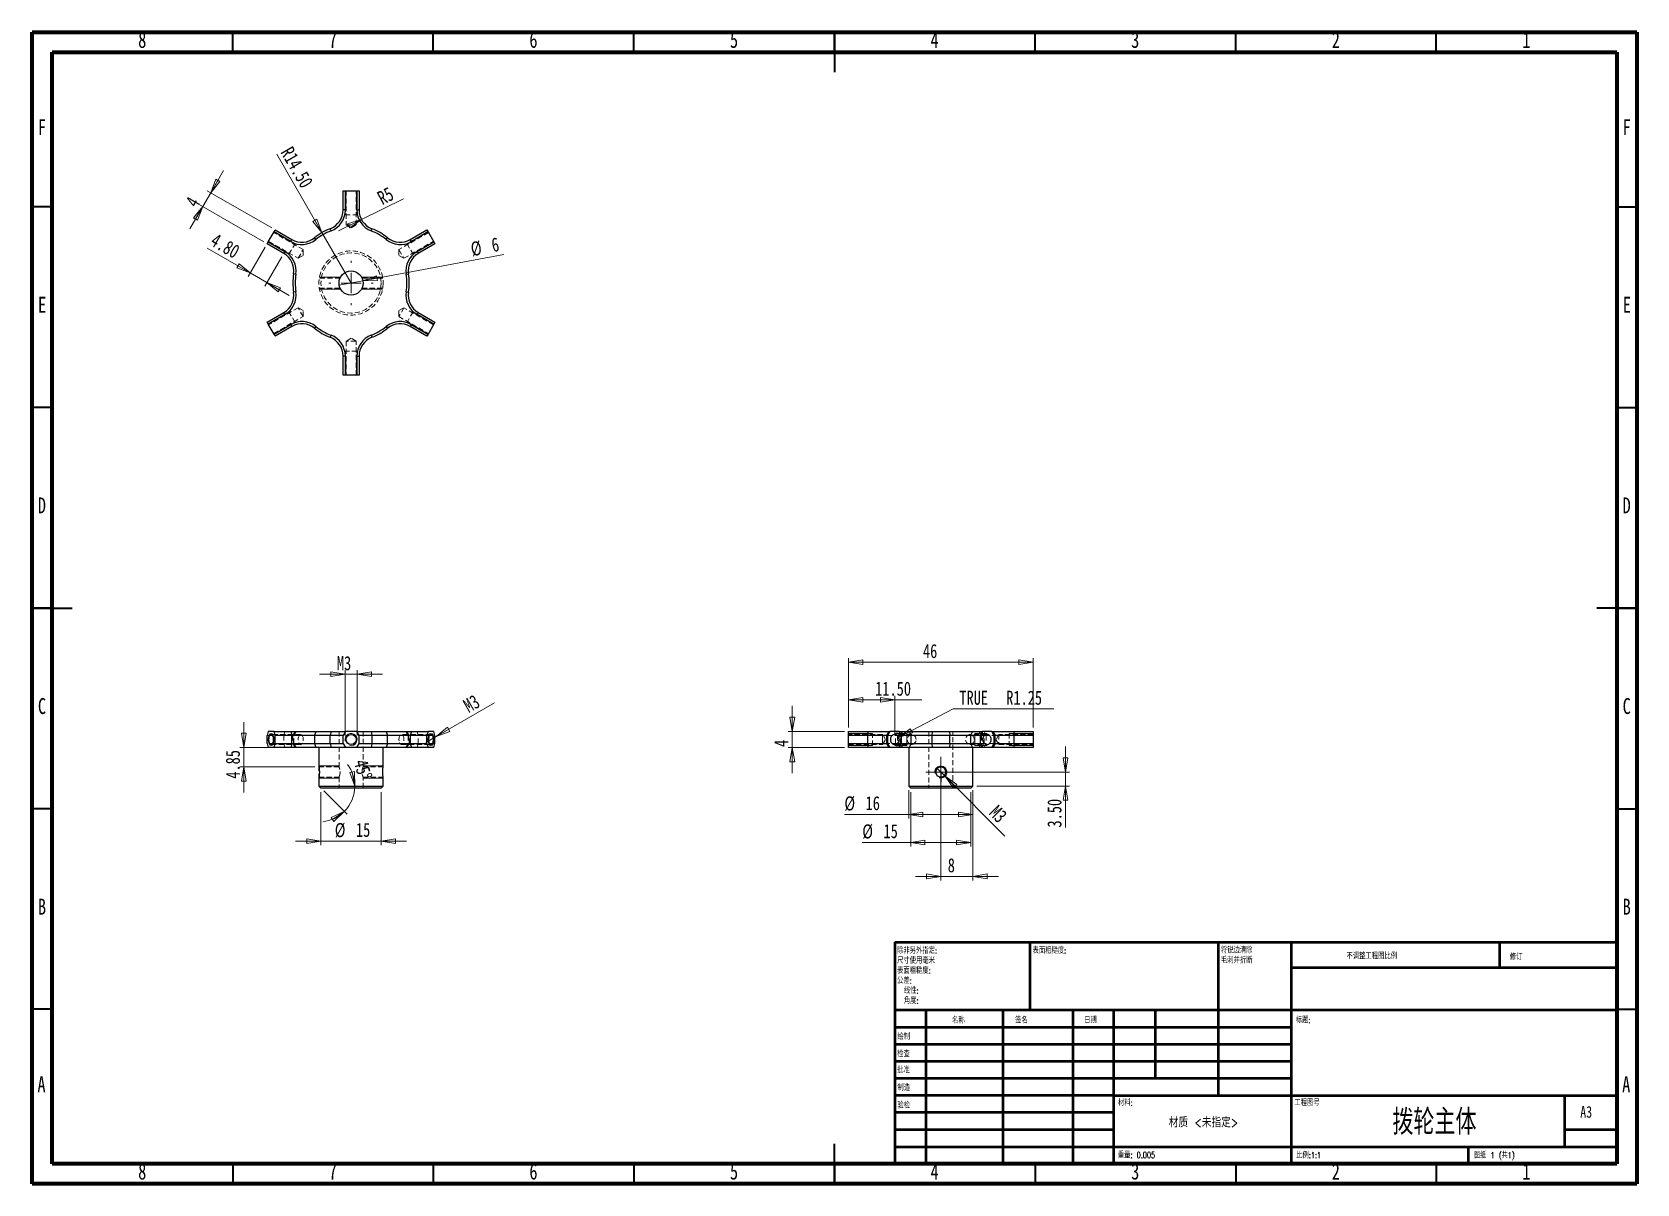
# Model space of a CAD drawing. Header units: millimetres. Extents: x 15 to 415, y 5 to 292.
import ezdxf

# ---------------------------------------------------------------- set-up
doc = ezdxf.new("R2010")
doc.units = ezdxf.units.MM
doc.header["$PDSIZE"] = -1
doc.linetypes.add('CENTERX2', pattern=[20.32, 12.7, -2.54, 2.54, -2.54])
doc.linetypes.add('HIDDEN', pattern=[1.905, 1.27, -0.635])
doc.styles.add('SLDTEXTSTYLE0', font='TXT', dxfattribs={"width": 0.75, "bigfont": 'bigfont'})
doc.styles.add('SLDTEXTSTYLE1', font='TXT', dxfattribs={"width": 0.694444, "bigfont": 'bigfont'})
doc.styles.add('SLDTEXTSTYLE2', font='TXT', dxfattribs={"width": 0.75})
doc.dimstyles.new('SLDDIMSTYLE0', dxfattribs={"dimtxt": 3.5, "dimasz": 3.556, "dimexe": 0, "dimexo": 0.0625, "dimgap": 0.875, "dimtad": 1, "dimrnd": 1e-09, "dimzin": 12, "dimdsep": 46, "dimtxsty": 'SLDTEXTSTYLE2', "dimblk1": 'CLOSED', "dimblk2": 'CLOSED', "dimsah": 1, "dimcen": 0.09, "dimadec": 0, "dimazin": 3, "dimtfac": 1, "dimtmove": 0, "dimatfit": 0, "dimldrblk": 'CLOSED', "dimfxl": 1, "dimfrac": 2, "dimtolj": 1, "dimtzin": 12, "dimarcsym": 0})
doc.dimstyles.new('SLDDIMSTYLE1', dxfattribs={"dimtxt": 3.5, "dimasz": 3.556, "dimexe": 0, "dimexo": 0.0625, "dimgap": 0.875, "dimtad": 1, "dimrnd": 1e-09, "dimzin": 12, "dimdsep": 46, "dimtxsty": 'SLDTEXTSTYLE2', "dimblk1": 'NONE', "dimblk2": 'CLOSED', "dimsah": 1, "dimcen": 0, "dimadec": 0, "dimazin": 3, "dimtfac": 1, "dimtmove": 0, "dimatfit": 3, "dimldrblk": 'NONE', "dimfxl": 1, "dimfrac": 2, "dimtolj": 1, "dimtzin": 12, "dimarcsym": 0})
doc.dimstyles.new('SLDDIMSTYLE2', dxfattribs={"dimtxt": 3.5, "dimasz": 3.556, "dimexe": 0, "dimexo": 0.0625, "dimgap": 0.875, "dimtad": 1, "dimdec": 4, "dimzin": 12, "dimdsep": 46, "dimtxsty": 'SLDTEXTSTYLE2', "dimblk1": 'CLOSED', "dimblk2": 'CLOSED', "dimsah": 1, "dimcen": 0.09, "dimazin": 3, "dimtfac": 1, "dimtofl": 0, "dimtmove": 0, "dimatfit": 3, "dimldrblk": 'CLOSED', "dimfxl": 1, "dimfrac": 2, "dimtolj": 1, "dimtzin": 12, "dimarcsym": 0})
doc.dimstyles.new('SLDDIMSTYLE3', dxfattribs={"dimtxt": 3.5, "dimasz": 3.556, "dimexe": 0, "dimexo": 0.0625, "dimgap": 0.875, "dimtad": 1, "dimrnd": 1e-09, "dimzin": 12, "dimdsep": 46, "dimtxsty": 'SLDTEXTSTYLE2', "dimblk1": 'NONE', "dimblk2": 'CLOSED', "dimsah": 1, "dimcen": 0, "dimadec": 0, "dimazin": 3, "dimtfac": 1, "dimtmove": 0, "dimatfit": 3, "dimldrblk": 'NONE', "dimfxl": 1, "dimfrac": 2, "dimtolj": 1, "dimtzin": 12, "dimarcsym": 0})
doc.dimstyles.new('SLDDIMSTYLE4', dxfattribs={"dimtxt": 3.5, "dimasz": 3.556, "dimexe": 0, "dimexo": 0.0625, "dimgap": 0.875, "dimtad": 1, "dimrnd": 1e-09, "dimzin": 4, "dimdsep": 46, "dimtxsty": 'SLDTEXTSTYLE2', "dimblk1": 'CLOSED', "dimblk2": 'CLOSED', "dimsah": 1, "dimcen": 0, "dimadec": 0, "dimazin": 1, "dimtfac": 1, "dimtofl": 0, "dimtmove": 0, "dimatfit": 3, "dimldrblk": 'CLOSED', "dimfxl": 1, "dimfrac": 2, "dimtolj": 1, "dimtzin": 12, "dimarcsym": 0})
doc.dimstyles.new('SLDDIMSTYLE5', dxfattribs={"dimtxt": 3.5, "dimasz": 3.556, "dimexe": 0, "dimexo": 0.0625, "dimgap": 0.875, "dimtad": 1, "dimrnd": 1e-09, "dimzin": 12, "dimdsep": 46, "dimtxsty": 'SLDTEXTSTYLE2', "dimblk1": 'CLOSED', "dimblk2": 'CLOSED', "dimsah": 1, "dimcen": 0, "dimadec": 0, "dimazin": 3, "dimtfac": 1, "dimtofl": 0, "dimtmove": 1, "dimatfit": 3, "dimldrblk": 'CLOSED', "dimfxl": 1, "dimfrac": 2, "dimtolj": 1, "dimtzin": 12, "dimarcsym": 0})
doc.dimstyles.new('SLDDIMSTYLE6', dxfattribs={"dimtxt": 3.5, "dimasz": 3.556, "dimexe": 0, "dimexo": 0.0625, "dimgap": 0.875, "dimtad": 1, "dimrnd": 1e-09, "dimzin": 4, "dimdsep": 46, "dimtxsty": 'SLDTEXTSTYLE2', "dimblk1": 'CLOSED', "dimblk2": 'CLOSED', "dimsah": 1, "dimcen": 0.09, "dimadec": 0, "dimazin": 1, "dimtfac": 1, "dimtmove": 0, "dimatfit": 0, "dimldrblk": 'CLOSED', "dimfxl": 1, "dimfrac": 2, "dimtolj": 1, "dimtzin": 12, "dimarcsym": 0})
doc.dimstyles.new('SLDDIMSTYLE7', dxfattribs={"dimtxt": 3.5, "dimasz": 3.556, "dimexe": 0, "dimexo": 0.0625, "dimgap": 0.875, "dimtad": 1, "dimrnd": 1e-09, "dimzin": 12, "dimdsep": 46, "dimtxsty": 'SLDTEXTSTYLE2', "dimblk1": 'CLOSED', "dimblk2": 'CLOSED', "dimsah": 1, "dimcen": 0.09, "dimadec": 0, "dimazin": 3, "dimtfac": 1, "dimtofl": 0, "dimtmove": 0, "dimatfit": 3, "dimldrblk": 'CLOSED', "dimfxl": 1, "dimfrac": 2, "dimtolj": 1, "dimtzin": 12, "dimarcsym": 0})
doc.dimstyles.new('SLDDIMSTYLE8', dxfattribs={"dimtxt": 3.5, "dimasz": 3.556, "dimexe": 0, "dimexo": 0.0625, "dimgap": 0.875, "dimtad": 1, "dimrnd": 1e-09, "dimzin": 4, "dimdsep": 46, "dimtxsty": 'SLDTEXTSTYLE2', "dimblk1": 'CLOSED', "dimblk2": 'CLOSED', "dimsah": 1, "dimcen": 0.09, "dimadec": 0, "dimazin": 1, "dimtfac": 1, "dimtofl": 0, "dimtmove": 0, "dimatfit": 3, "dimldrblk": 'CLOSED', "dimfxl": 1, "dimfrac": 2, "dimtolj": 1, "dimtzin": 12, "dimarcsym": 0})
doc.dimstyles.new('SLDDIMSTYLE9', dxfattribs={"dimtxt": 3.5, "dimasz": 3.556, "dimexe": 0, "dimexo": 0.0625, "dimgap": 0.875, "dimtad": 0, "dimtih": 1, "dimtoh": 1, "dimrnd": 1e-09, "dimzin": 12, "dimdsep": 46, "dimtxsty": 'SLDTEXTSTYLE2', "dimblk1": 'CLOSED', "dimblk2": 'CLOSED', "dimsah": 1, "dimcen": 0, "dimadec": 0, "dimazin": 3, "dimtfac": 1, "dimtofl": 0, "dimtmove": 0, "dimatfit": 3, "dimldrblk": 'CLOSED', "dimfxl": 1, "dimfrac": 2, "dimtolj": 1, "dimtzin": 12, "dimarcsym": 0})

msp = doc.modelspace()

# ---------------------------------------------------------------- texts
at = {"color": 7, "linetype": 'Continuous', "lineweight": 0}
for s, insert, char_height, attachment_point, style in [('8', (42.46004, 292.06015), 3.96875, 2, 'SLDTEXTSTYLE2'), ('6', (139.96004, 292.06015), 3.96875, 2, 'SLDTEXTSTYLE2'), ('3', (289.96004, 292.06015), 3.96875, 2, 'SLDTEXTSTYLE2'), ('2', (339.96004, 292.06015), 3.96875, 2, 'SLDTEXTSTYLE2'), ('7', (89.96004, 292.06015), 3.96875, 2, 'SLDTEXTSTYLE2'), ('5', (189.96004, 292.06015), 3.96875, 2, 'SLDTEXTSTYLE2'), ('4', (239.96004, 292.06015), 3.96875, 2, 'SLDTEXTSTYLE2'), ('1', (387.46004, 292.06015), 3.96875, 2, 'SLDTEXTSTYLE2'), ('F', (17.45774, 270.31015), 3.96875, 2, 'SLDTEXTSTYLE2'), ('F', (412.45774, 270.31015), 3.96875, 2, 'SLDTEXTSTYLE2'), ('E', (17.50781, 226.06015), 3.96875, 2, 'SLDTEXTSTYLE2'), ('E', (412.50781, 226.06015), 3.96875, 2, 'SLDTEXTSTYLE2'), ('D', (17.45269, 176.06015), 3.96875, 2, 'SLDTEXTSTYLE2'), ('D', (412.45269, 176.06015), 3.96875, 2, 'SLDTEXTSTYLE2'), ('C', (17.45866, 126.06015), 3.96875, 2, 'SLDTEXTSTYLE2'), ('C', (412.45866, 126.06015), 3.96875, 2, 'SLDTEXTSTYLE2'), ('B', (17.4706, 76.06015), 3.96875, 2, 'SLDTEXTSTYLE2'), ('B', (412.4706, 76.06015), 3.96875, 2, 'SLDTEXTSTYLE2'), ('\\M+1955C\\M+196CA\\M+19165糙\\M+19378:', (264.37129, 63.91927), 1.5, 1, 'SLDTEXTSTYLE0'), ('\\M+19573调\\M+190AE\\M+18D48\\M+192F6图\\M+194E4\\M+197E1', (342.61464, 62.53299), 1.5, 1, 'SLDTEXTSTYLE0'), ('\\M+18F43订', (383.32758, 62.33491), 1.5, 1, 'SLDTEXTSTYLE0'), ('\\M+196BC\\M+18FCC', (244.32224, 46.50148), 1.5, 1, 'SLDTEXTSTYLE0'), ('签\\M+196BC', (260.03359, 46.56176), 1.5, 1, 'SLDTEXTSTYLE0'), ('\\M+193FA\\M+18AFA', (277.2147, 46.57618), 1.5, 1, 'SLDTEXTSTYLE0'), ('标题:', (329.95619, 46.57618), 1.5, 1, 'SLDTEXTSTYLE0'), ('绘\\M+190A7', (230.68467, 42.42971), 1.5, 1, 'SLDTEXTSTYLE0'), ('检查', (230.62358, 38.15441), 1.5, 1, 'SLDTEXTSTYLE0'), ('\\M+194E1\\M+18F79', (230.62163, 34.17683), 1.5, 1, 'SLDTEXTSTYLE0'), ('A', (17.33969, 31.81015), 3.96875, 2, 'SLDTEXTSTYLE2'), ('\\M+190A7\\M+191A2', (230.68219, 29.7337), 1.5, 1, 'SLDTEXTSTYLE0'), ('A', (412.33969, 31.81015), 3.96875, 2, 'SLDTEXTSTYLE2'), ('验检', (230.67686, 25.34965), 1.5, 1, 'SLDTEXTSTYLE0'), ('\\M+18DDE\\M+197BF:', (285.64586, 25.98606), 1.5, 1, 'SLDTEXTSTYLE0'), ('\\M+18D48\\M+192F6图\\M+18D86', (329.62865, 25.98606), 1.5, 1, 'SLDTEXTSTYLE0'), ('拨轮\\M+18EE5\\M+191CC', (364.54344, 23.60691), 6.35, 2, 'SLDTEXTSTYLE0'), ('A3', (400.87116, 24.40639), 2.910417, 1, 'SLDTEXTSTYLE2'), ('\\M+18DDE质 <\\M+196A2\\M+18E77\\M+192E8>', (306.9665, 21.48557), 2.38125, 2, 'SLDTEXTSTYLE0'), ('\\M+18F64\\M+197CA: 0.005', (285.61781, 12.94931), 1.4986, 1, 'SLDTEXTSTYLE0'), ('\\M+194E4\\M+197E1:1:1', (330.07397, 12.90009), 1.5, 1, 'SLDTEXTSTYLE0'), ('图纸 1 (\\M+18BA41)', (374.47829, 12.90009), 1.5, 1, 'SLDTEXTSTYLE1'), ('8', (42.46004, 10.06015), 3.96875, 2, 'SLDTEXTSTYLE2'), ('7', (89.96004, 10.06015), 3.96875, 2, 'SLDTEXTSTYLE2'), ('6', (139.96004, 10.06015), 3.96875, 2, 'SLDTEXTSTYLE2'), ('5', (189.96004, 10.06015), 3.96875, 2, 'SLDTEXTSTYLE2'), ('4', (239.96004, 10.06015), 3.96875, 2, 'SLDTEXTSTYLE2'), ('3', (289.96004, 10.06015), 3.96875, 2, 'SLDTEXTSTYLE2'), ('2', (339.96004, 10.06015), 3.96875, 2, 'SLDTEXTSTYLE2'), ('1', (387.46004, 10.06015), 3.96875, 2, 'SLDTEXTSTYLE2')]:
    msp.add_mtext(s, dxfattribs=dict(at, insert=insert, char_height=char_height, attachment_point=attachment_point, style=style))

# ---------------------------------------------------------------- blocks, each defined once
blk = doc.blocks.new('SW_NOTE_0')
at = {"color": 0, "linetype": 'Continuous', "lineweight": 0, "char_height": 1.5, "attachment_point": 1, "style": 'SLDTEXTSTYLE0'}
for s, insert in [('\\M+18F9C\\M+194F1另\\M+18A4F\\M+18E77\\M+192E8:', (0, 1.93)), ('\\M+1955C\\M+196CA\\M+19165糙\\M+19378:', (0, -3.07)), ('\\M+18EDA\\M+190A1\\M+18E67\\M+19770\\M+19F7C\\M+195C4', (0, -0.57)), ('\\M+18CF6\\M+18DB7:', (0, -5.57)), ('线\\M+190AB:', (1.69, -8.07)), ('\\M+18A70\\M+19378:', (1.69, -10.57))]:
    blk.add_mtext(s, dxfattribs=dict(at, insert=insert))
blk = doc.blocks.new('SW_NOTE_1')
at = {"color": 0, "linetype": 'Continuous', "lineweight": 0, "char_height": 1.5, "attachment_point": 1, "style": 'SLDTEXTSTYLE0'}
for s, insert in [('\\M+18FAB锐边\\M+190B4\\M+18F9C', (0, 1.93)), ('\\M+196D1\\M+18E68\\M+19BF3\\M+190DC\\M+19266', (0, -0.57))]:
    blk.add_mtext(s, dxfattribs=dict(at, insert=insert))
blk = doc.blocks.new('_Closed')
at = {"color": 0, "linetype": 'ByBlock', "lineweight": -2}
for p, q in [((-1, 0.166667), (0, 0)), ((-1, 0.166667), (-1, -0.166667)), ((0, 0), (-1, -0.166667)), ((0, 0), (-1, 0))]:
    blk.add_line(p, q, dxfattribs=at)
blk = doc.blocks.new('_D')
at = {"color": 7, "linetype": 'Continuous', "lineweight": 18}
for p, q in [((93, 116.74), (93, 133)), ((96, 116.74), (96, 133)), ((93, 132), (86.65, 132)), ((93, 132), (96, 132)), ((96, 132), (102.35, 132))]:
    blk.add_line(p, q, dxfattribs=at)
at = {"color": 7, "linetype": 'Continuous', "lineweight": 18, "xscale": 3.556, "yscale": 3.556}
blk.add_blockref('_Closed', (93, 132), dxfattribs=at)
at = {"color": 7, "linetype": 'Continuous', "lineweight": 18, "xscale": 3.556, "yscale": 3.556, "rotation": 180}
blk.add_blockref('_Closed', (96, 132), dxfattribs=at)
at = {"color": 7, "linetype": 'Continuous', "lineweight": 18, "insert": (90.97, 136.51), "char_height": 3.5, "attachment_point": 1, "style": 'SLDTEXTSTYLE2'}
blk.add_mtext('M3', dxfattribs=at)
blk = doc.blocks.new('_D_1')
at = {"color": 7, "linetype": 'Continuous', "lineweight": 18}
for q in [(130.28, 124.9), (113.12, 114.99)]:
    blk.add_line((115.72, 116.49), q, dxfattribs=at)
at = {"color": 7, "linetype": 'Continuous', "lineweight": 18, "xscale": 3.556, "yscale": 3.556, "rotation": 210}
blk.add_blockref('_Closed', (115.72, 116.49), dxfattribs=at)
at = {"color": 7, "linetype": 'Continuous', "lineweight": 18, "insert": (122.09, 125.33), "char_height": 3.5, "attachment_point": 1, "rotation": 30, "style": 'SLDTEXTSTYLE2'}
blk.add_mtext('M3', dxfattribs=at)
blk = doc.blocks.new('_None')
blk = doc.blocks.new('_D_2')
at = {"color": 7, "linetype": 'Continuous', "lineweight": 18}
for p, q in [((67.79, 113.74), (67.79, 120.09)), ((77.03, 113.74), (66.79, 113.74)), ((67.79, 113.74), (67.79, 108.89)), ((85.5, 108.89), (66.79, 108.89)), ((67.79, 108.89), (67.79, 102.54))]:
    blk.add_line(p, q, dxfattribs=at)
at = {"color": 7, "linetype": 'Continuous', "lineweight": 18, "xscale": 3.556, "yscale": 3.556}
for p, rotation in [((67.79, 113.74), 270), ((67.79, 108.89), 90)]:
    blk.add_blockref('_Closed', p, dxfattribs=dict(at, rotation=rotation))
at = {"color": 7, "linetype": 'Continuous', "lineweight": 18, "insert": (63.28, 105.97), "char_height": 3.5, "attachment_point": 1, "rotation": 90, "style": 'SLDTEXTSTYLE2'}
blk.add_mtext('4.85', dxfattribs=at)
blk = doc.blocks.new('_D_3')
at = {"color": 7, "linetype": 'Continuous', "lineweight": 18}
blk.add_line((87.71, 102.93), (93.52, 97.12), dxfattribs=at)
for start, end in [(0, 36.7859), (315, 0), (276.124, 315)]:
    blk.add_arc((86.5, 104.14), 8.93, start, end, dxfattribs=at)
at = {"color": 7, "linetype": 'Continuous', "lineweight": 18, "xscale": 3.556, "yscale": 3.556}
for p, rotation in [((95.43, 104.14), 280.8549892892), ((92.82, 97.82), 34.1450107108)]:
    blk.add_blockref('_Closed', p, dxfattribs=dict(at, rotation=rotation))
at = {"color": 7, "linetype": 'Continuous', "lineweight": 18, "insert": (98.54, 111.08), "char_height": 3.5, "attachment_point": 1, "rotation": 285.2786, "style": 'SLDTEXTSTYLE2'}
blk.add_mtext('45°', dxfattribs=at)
blk = doc.blocks.new('_D_4')
at = {"color": 7, "linetype": 'Continuous', "lineweight": 18}
for p, q in [((87, 102.64), (87, 89.41)), ((102, 102.64), (102, 89.41)), ((87, 90.41), (80.65, 90.41)), ((87, 90.41), (102, 90.41)), ((102, 90.41), (108.35, 90.41))]:
    blk.add_line(p, q, dxfattribs=at)
at = {"color": 7, "linetype": 'Continuous', "lineweight": 18, "xscale": 3.556, "yscale": 3.556}
blk.add_blockref('_Closed', (87, 90.41), dxfattribs=at)
at = {"color": 7, "linetype": 'Continuous', "lineweight": 18, "xscale": 3.556, "yscale": 3.556, "rotation": 180}
blk.add_blockref('_Closed', (102, 90.41), dxfattribs=at)
at = {"color": 7, "linetype": 'Continuous', "lineweight": 18, "char_height": 3.5, "attachment_point": 1, "style": 'SLDTEXTSTYLE2'}
for s, insert in [('%%c', (90.44, 94.92)), ('15', (95.72, 94.97))]:
    blk.add_mtext(s, dxfattribs=dict(at, insert=insert))
blk = doc.blocks.new('_D_5')
at = {"color": 7, "linetype": 'Continuous', "lineweight": 18}
for p, q in [((59.52, 252), (62.69, 257.5)), ((74.72, 243.22), (58.65, 252.5)), ((57.52, 248.53), (54.34, 243.03)), ((72.72, 239.76), (56.65, 249.03)), ((57.52, 248.53), (59.52, 252))]:
    blk.add_line(p, q, dxfattribs=at)
at = {"color": 7, "linetype": 'Continuous', "lineweight": 18, "xscale": 3.556, "yscale": 3.556}
for p, rotation in [((59.52, 252, 0.36), 240), ((57.52, 248.53, 0.36), 60)]:
    blk.add_blockref('_Closed', p, dxfattribs=dict(at, rotation=rotation))
at = {"color": 7, "linetype": 'Continuous', "lineweight": 18, "insert": (53.03, 249.78), "char_height": 3.5, "attachment_point": 1, "rotation": 60, "style": 'SLDTEXTSTYLE2'}
blk.add_mtext('4', dxfattribs=at)
blk = doc.blocks.new('_D_6')
at = {"color": 7, "linetype": 'Continuous', "lineweight": 18}
for q in [(132.62, 236.61), (91.55, 228.94)]:
    blk.add_line((97.45, 230.04), q, dxfattribs=at)
at = {"color": 7, "linetype": 'Continuous', "lineweight": 18, "xscale": 3.556, "yscale": 3.556, "rotation": 190.5839660849}
blk.add_blockref('_Closed', (97.45, 230.04, 0.36), dxfattribs=at)
at = {"color": 7, "linetype": 'Continuous', "lineweight": 18, "char_height": 3.5, "attachment_point": 1, "rotation": 10.584, "style": 'SLDTEXTSTYLE2'}
for s, insert in [('%%c', (124.07, 239.6)), ('6', (129.24, 240.62))]:
    blk.add_mtext(s, dxfattribs=dict(at, insert=insert))
blk = doc.blocks.new('_D_7')
at = {"color": 7, "linetype": 'Continuous', "lineweight": 18}
for q in [(75.97, 261.59), (94.5, 229.49)]:
    blk.add_line((87.25, 242.05), q, dxfattribs=at)
at = {"color": 7, "linetype": 'Continuous', "lineweight": 18, "xscale": 3.556, "yscale": 3.556, "rotation": 300}
blk.add_blockref('_Closed', (87.25, 242.05, 0.36), dxfattribs=at)
at = {"color": 7, "linetype": 'Continuous', "lineweight": 18, "insert": (79.86, 263.84), "char_height": 3.5, "attachment_point": 1, "rotation": 300, "style": 'SLDTEXTSTYLE2'}
blk.add_mtext('R14.50', dxfattribs=at)
blk = doc.blocks.new('_D_8')
at = {"color": 7, "linetype": 'Continuous', "lineweight": 18}
for q in [(107.58, 250.51), (91.41, 242.5)]:
    blk.add_line((97.1, 245.32), q, dxfattribs=at)
at = {"color": 7, "linetype": 'Continuous', "lineweight": 18, "xscale": 3.556, "yscale": 3.556, "rotation": 26.3386264784}
blk.add_blockref('_Closed', (97.1, 245.32, 0.36), dxfattribs=at)
at = {"color": 7, "linetype": 'Continuous', "lineweight": 18, "insert": (100.67, 251.92), "char_height": 3.5, "attachment_point": 1, "rotation": 28.2712, "style": 'SLDTEXTSTYLE2'}
blk.add_mtext('R5', dxfattribs=at)
blk = doc.blocks.new('_D_9')
at = {"color": 7, "linetype": 'Continuous', "lineweight": 18}
for p, q in [((69.39, 231.99), (58.67, 238.17)), ((73.08, 238.39), (68.89, 231.12)), ((77.24, 235.99), (73.04, 228.72)), ((73.54, 229.59), (69.39, 231.99)), ((73.54, 229.59), (79.04, 226.41))]:
    blk.add_line(p, q, dxfattribs=at)
at = {"color": 7, "linetype": 'Continuous', "lineweight": 18, "xscale": 3.556, "yscale": 3.556}
for p, rotation in [((69.39, 231.99, 0.36), 330), ((73.54, 229.59, 0.36), 150)]:
    blk.add_blockref('_Closed', p, dxfattribs=dict(at, rotation=rotation))
at = {"color": 7, "linetype": 'Continuous', "lineweight": 18, "insert": (60.92, 242.08), "char_height": 3.5, "attachment_point": 1, "rotation": 330, "style": 'SLDTEXTSTYLE2'}
blk.add_mtext('4.80', dxfattribs=at)
blk = doc.blocks.new('SW_CENTERMARKSYMBOL_0')
at = {"color": 0, "linetype": 'Continuous', "lineweight": 0}
for p, q in [((0, 5), (0, 5.5)), ((-5, 0), (-5.5, 0)), ((0, 0), (-2.5, 0)), ((0, 0), (0, 2.5)), ((0, 0), (0, -2.5)), ((0, 0), (2.5, 0)), ((5, 0), (5.5, 0)), ((0, -5), (0, -5.5))]:
    blk.add_line(p, q, dxfattribs=at)
blk = doc.blocks.new('_D_10')
at = {"color": 7, "linetype": 'Continuous', "lineweight": 18}
for q in [(240.44, 108.7), (257.48, 91.66)]:
    blk.add_line((242.56, 106.58), q, dxfattribs=at)
at = {"color": 7, "linetype": 'Continuous', "lineweight": 18, "xscale": 3.556, "yscale": 3.556, "rotation": 135}
blk.add_blockref('_Closed', (242.56, 106.58), dxfattribs=at)
at = {"color": 7, "linetype": 'Continuous', "lineweight": 18, "insert": (255.79, 99.69), "char_height": 3.5, "attachment_point": 1, "rotation": 315, "style": 'SLDTEXTSTYLE2'}
blk.add_mtext('M3', dxfattribs=at)
blk = doc.blocks.new('_D_11')
at = {"color": 7, "linetype": 'Continuous', "lineweight": 18}
for p, q in [((234, 102.64), (234, 89.08)), ((249, 102.64), (249, 89.08)), ((234, 90.08), (221.93, 90.08)), ((234, 90.08), (249, 90.08))]:
    blk.add_line(p, q, dxfattribs=at)
at = {"color": 7, "linetype": 'Continuous', "lineweight": 18, "xscale": 3.556, "yscale": 3.556, "rotation": 180}
blk.add_blockref('_Closed', (234, 90.08), dxfattribs=at)
at = {"color": 7, "linetype": 'Continuous', "lineweight": 18, "xscale": 3.556, "yscale": 3.556}
blk.add_blockref('_Closed', (249, 90.08), dxfattribs=at)
at = {"color": 7, "linetype": 'Continuous', "lineweight": 18, "char_height": 3.5, "attachment_point": 1, "style": 'SLDTEXTSTYLE2'}
for s, insert in [('%%c', (221.93, 94.59)), ('15', (227.21, 94.65))]:
    blk.add_mtext(s, dxfattribs=dict(at, insert=insert))
blk = doc.blocks.new('_D_12')
at = {"color": 7, "linetype": 'Continuous', "lineweight": 18}
for p, q in [((233.5, 103.14), (233.5, 96.06)), ((249.5, 103.14), (249.5, 96.06)), ((233.5, 97.06), (217.47, 97.06)), ((233.5, 97.06), (249.5, 97.06))]:
    blk.add_line(p, q, dxfattribs=at)
at = {"color": 7, "linetype": 'Continuous', "lineweight": 18, "xscale": 3.556, "yscale": 3.556, "rotation": 180}
blk.add_blockref('_Closed', (233.5, 97.06), dxfattribs=at)
at = {"color": 7, "linetype": 'Continuous', "lineweight": 18, "xscale": 3.556, "yscale": 3.556}
blk.add_blockref('_Closed', (249.5, 97.06), dxfattribs=at)
at = {"color": 7, "linetype": 'Continuous', "lineweight": 18, "char_height": 3.5, "attachment_point": 1, "style": 'SLDTEXTSTYLE2'}
for s, insert in [('%%c', (217.47, 101.57)), ('16', (222.75, 101.63))]:
    blk.add_mtext(s, dxfattribs=dict(at, insert=insert))
blk = doc.blocks.new('_D_13')
at = {"color": 7, "linetype": 'Continuous', "lineweight": 18}
for p, q in [((272.58, 107.64), (272.58, 113.99)), ((242.5, 107.64), (273.58, 107.64)), ((250.5, 104.14), (273.58, 104.14)), ((272.58, 107.64), (272.58, 104.14)), ((272.58, 104.14), (272.58, 93.8))]:
    blk.add_line(p, q, dxfattribs=at)
at = {"color": 7, "linetype": 'Continuous', "lineweight": 18, "xscale": 3.556, "yscale": 3.556}
for p, rotation in [((272.58, 107.64), 270), ((272.58, 104.14), 90)]:
    blk.add_blockref('_Closed', p, dxfattribs=dict(at, rotation=rotation))
at = {"color": 7, "linetype": 'Continuous', "lineweight": 18, "insert": (268.07, 93.8), "char_height": 3.5, "attachment_point": 1, "rotation": 90, "style": 'SLDTEXTSTYLE2'}
blk.add_mtext('3.50', dxfattribs=at)
blk = doc.blocks.new('_D_14')
at = {"color": 7, "linetype": 'Continuous', "lineweight": 18}
for p, q in [((241.5, 106.64), (241.5, 80.64)), ((249.5, 103.14), (249.5, 80.64)), ((241.5, 81.64), (235.15, 81.64)), ((241.5, 81.64), (249.5, 81.64)), ((249.5, 81.64), (255.85, 81.64))]:
    blk.add_line(p, q, dxfattribs=at)
at = {"color": 7, "linetype": 'Continuous', "lineweight": 18, "xscale": 3.556, "yscale": 3.556}
blk.add_blockref('_Closed', (241.5, 81.64), dxfattribs=at)
at = {"color": 7, "linetype": 'Continuous', "lineweight": 18, "xscale": 3.556, "yscale": 3.556, "rotation": 180}
blk.add_blockref('_Closed', (249.5, 81.64), dxfattribs=at)
at = {"color": 7, "linetype": 'Continuous', "lineweight": 18, "insert": (243.23, 86.15), "char_height": 3.5, "attachment_point": 1, "style": 'SLDTEXTSTYLE2'}
blk.add_mtext('8', dxfattribs=at)
blk = doc.blocks.new('_D_15')
at = {"color": 7, "linetype": 'Continuous', "lineweight": 18}
for p, q in [((218.5, 118.74), (218.5, 136.02)), ((264.5, 118.74), (264.5, 136.02)), ((264.5, 135.02), (218.5, 135.02))]:
    blk.add_line(p, q, dxfattribs=at)
at = {"color": 7, "linetype": 'Continuous', "lineweight": 18, "xscale": 3.556, "yscale": 3.556, "rotation": 180}
blk.add_blockref('_Closed', (218.5, 135.02), dxfattribs=at)
at = {"color": 7, "linetype": 'Continuous', "lineweight": 18, "xscale": 3.556, "yscale": 3.556}
blk.add_blockref('_Closed', (264.5, 135.02), dxfattribs=at)
at = {"color": 7, "linetype": 'Continuous', "lineweight": 18, "insert": (237.05, 139.53), "char_height": 3.5, "attachment_point": 1, "style": 'SLDTEXTSTYLE2'}
blk.add_mtext('46', dxfattribs=at)
blk = doc.blocks.new('_D_16')
at = {"color": 7, "linetype": 'Continuous', "lineweight": 18}
for p, q in [((204.48, 117.74), (204.48, 124.09)), ((217.5, 117.74), (203.48, 117.74)), ((204.48, 113.74), (204.48, 117.74)), ((217.5, 113.74), (203.48, 113.74)), ((204.48, 113.74), (204.48, 107.39))]:
    blk.add_line(p, q, dxfattribs=at)
at = {"color": 7, "linetype": 'Continuous', "lineweight": 18, "xscale": 3.556, "yscale": 3.556}
for p, rotation in [((204.48, 117.74), 270), ((204.48, 113.74), 90)]:
    blk.add_blockref('_Closed', p, dxfattribs=dict(at, rotation=rotation))
at = {"color": 7, "linetype": 'Continuous', "lineweight": 18, "insert": (199.97, 113.88), "char_height": 3.5, "attachment_point": 1, "rotation": 90, "style": 'SLDTEXTSTYLE2'}
blk.add_mtext('4', dxfattribs=at)
blk = doc.blocks.new('_D_17')
at = {"color": 7, "linetype": 'Continuous', "lineweight": 18}
for p, q in [((218.5, 118.74), (218.5, 126.64)), ((230, 125.64), (218.5, 125.64)), ((230, 116.74), (230, 126.64)), ((230, 125.64), (236.78, 125.64))]:
    blk.add_line(p, q, dxfattribs=at)
at = {"color": 7, "linetype": 'Continuous', "lineweight": 18, "xscale": 3.556, "yscale": 3.556, "rotation": 180}
blk.add_blockref('_Closed', (218.5, 125.64), dxfattribs=at)
at = {"color": 7, "linetype": 'Continuous', "lineweight": 18, "xscale": 3.556, "yscale": 3.556}
blk.add_blockref('_Closed', (230, 125.64), dxfattribs=at)
at = {"color": 7, "linetype": 'Continuous', "lineweight": 18, "insert": (225.14, 130.16), "char_height": 3.5, "attachment_point": 1, "style": 'SLDTEXTSTYLE2'}
blk.add_mtext('11.50', dxfattribs=at)
blk = doc.blocks.new('_D_18')
at = {"color": 7, "linetype": 'Continuous', "lineweight": 18}
for p, q in [((230.98, 116.25), (244.54, 123.39)), ((244.54, 123.39), (269.69, 123.39))]:
    blk.add_line(p, q, dxfattribs=at)
at = {"color": 7, "linetype": 'Continuous', "lineweight": 18, "xscale": 3.556, "yscale": 3.556, "rotation": 207.7440406743}
blk.add_blockref('_Closed', (230.98, 116.25, 19.92), dxfattribs=at)
at = {"color": 7, "linetype": 'Continuous', "lineweight": 18, "char_height": 3.5, "attachment_point": 1, "style": 'SLDTEXTSTYLE2'}
for s, insert in [('TRUE', (246.12, 127.9)), ('R1.25', (257.8, 127.9))]:
    blk.add_mtext(s, dxfattribs=dict(at, insert=insert))
blk = doc.blocks.new('SW_CENTERMARKSYMBOL_1')
at = {"color": 0, "linetype": 'Continuous', "lineweight": 0}
for p, q in [((-2.5, 0), (-3.75, 0)), ((0, 0), (-2.5, 0)), ((0, 2.5), (0, 3.75)), ((0, 0), (0, 2.5)), ((0, 0), (0, -2.5)), ((0, 0), (2.5, 0)), ((2.5, 0), (3.75, 0)), ((0, -2.5), (0, -3.75))]:
    blk.add_line(p, q, dxfattribs=at)

# ---------------------------------------------------------------- dimensions: what is measured, and where the dimension line sits
at = {"color": 7, "linetype": 'Continuous', "lineweight": 18}
for center, mpoint, dimstyle, picture, middle in [((94.5, 229.49), (87.25, 242.04737), 'SLDDIMSTYLE4', '_D_7', (79.52026, 255.4357)), ((101.5, 247.69027), (97.09642, 245.32205), 'SLDDIMSTYLE5', '_D_8', (105.58697, 249.88824))]:
    dim = msp.add_radius_dim(center=center, mpoint=mpoint, dimstyle=dimstyle, dxfattribs=at)
    dim.commit()
    dim.dimension.update_dxf_attribs({"geometry": picture, "text_midpoint": middle, "dimtype": 164})
for base, p1, p2, angle, dimstyle, picture, middle in [((59.51869, 251.99587), (73.58297, 239.25705), (75.58297, 242.72115), 60, 'SLDDIMSTYLE0', '_D_5', (57.58297, 248.64312)), ((69.38547, 231.98676), (77.7381, 236.85809), (73.58297, 239.25705), 330, 'SLDDIMSTYLE6', '_D_9', (62.58707, 235.91183)), ((204.48067, 117.74), (218.5018, 113.74), (218.5018, 117.74), 90, 'SLDDIMSTYLE0', '_D_16', (204.48067, 115.17533)), ((67.78741, 108.88996), (78.02677, 113.74), (86.5, 108.88996), 90, 'SLDDIMSTYLE0', '_D_2', (67.78741, 110.49248)), ((272.57892, 104.14), (241.5, 107.64), (249.5, 104.14), 90, 'SLDDIMSTYLE6', '_D_13', (272.57892, 98.32517))]:
    dim = msp.add_linear_dim(base=base, p1=p1, p2=p2, angle=angle, dimstyle=dimstyle, dxfattribs=at)
    dim.commit()
    dim.dimension.update_dxf_attribs({"geometry": picture, "text_midpoint": middle, "dimtype": 160})
dim = msp.add_diameter_dim_2p(p1=(91.55104, 228.93897), p2=(97.44896, 230.04103), dimstyle='SLDDIMSTYLE3', dxfattribs=at)
dim.commit()
dim.dimension.update_dxf_attribs({"geometry": '_D_6', "text_midpoint": (128.86793, 235.91184), "dimtype": 163})
for base, p1, p2, text, dimstyle, picture, middle in [((96, 132.00062), (93, 115.74), (96, 115.74), 'M3', 'SLDDIMSTYLE0', '_D', (94.4068, 132.00062)), ((249.5, 97.06), (233.5, 104.14), (249.5, 104.14), '%%c<>', 'SLDDIMSTYLE7', '_D_12', (222.69291, 97.06)), ((102, 90.40975), (87, 103.64), (102, 103.64), '%%c<>', 'SLDDIMSTYLE0', '_D_4', (95.6636, 90.40975)), ((249, 90.08048), (234, 103.64), (249, 103.64), '%%c<>', 'SLDDIMSTYLE7', '_D_11', (227.1598, 90.08048))]:
    dim = msp.add_linear_dim(base=base, p1=p1, p2=p2, text=text, dimstyle=dimstyle, dxfattribs=at)
    dim.commit()
    dim.dimension.update_dxf_attribs({"geometry": picture, "text_midpoint": middle, "dimtype": 160})
for base, p1, p2, dimstyle, picture, middle in [((218.5018, 135.02154), (264.4982, 117.74), (218.5018, 117.74), 'SLDDIMSTYLE7', '_D_15', (239.63261, 135.02154)), ((218.5018, 125.64478), (230.0009, 115.74), (218.5018, 117.74), 'SLDDIMSTYLE8', '_D_17', (230.96312, 125.64478)), ((249.5, 81.64), (241.5, 107.64), (249.5, 104.14), 'SLDDIMSTYLE0', '_D_14', (244.52299, 81.64))]:
    dim = msp.add_linear_dim(base=base, p1=p1, p2=p2, dimstyle=dimstyle, dxfattribs=at)
    dim.commit()
    dim.dimension.update_dxf_attribs({"geometry": picture, "text_midpoint": middle, "dimtype": 160})
for p1, p2, picture, middle in [((113.11799, 114.99), (115.71606, 116.49), '_D_1', (127.51959, 123.30477)), ((240.43934, 108.70066), (242.56066, 106.57934), '_D_10', (255.19159, 93.94843))]:
    dim = msp.add_diameter_dim_2p(p1=p1, p2=p2, text='M3', dimstyle='SLDDIMSTYLE1', override={"dimpost": '<>'}, dxfattribs=at)
    dim.commit()
    dim.dimension.update_dxf_attribs({"geometry": picture, "text_midpoint": middle, "dimtype": 163})
dim = msp.add_radius_dim(center=(230.0009, 115.74), mpoint=(230.97834, 116.25413), text='TRUE <>', dimstyle='SLDDIMSTYLE9', dxfattribs=at)
dim.commit()
dim.dimension.update_dxf_attribs({"geometry": '_D_18', "text_midpoint": (257.90553, 126.16408), "dimtype": 164})
dim = msp.add_angular_dim_2l(base=(94.75145, 100.72214), line1=((86.5, 104.14), (87, 103.64)), line2=((102.5, 104.14), (86.5, 104.14)), dimstyle='SLDDIMSTYLE2', dxfattribs=at)
dim.commit()
dim.dimension.update_dxf_attribs({"geometry": '_D_3', "text_midpoint": (95.11564, 106.49351), "dimtype": 162})

# ---------------------------------------------------------------- linework, layer by layer
at = {"color": 7, "linetype": 'Continuous', "lineweight": 70}
for p, q in [((15, 5), (15, 292)), ((15, 292), (415, 292)), ((415, 292), (415, 5)), ((20, 10), (20, 287)), ((20, 287), (410, 287)), ((410, 287), (410, 10)), ((410, 10), (20, 10)), ((415, 5), (15, 5))]:
    msp.add_line(p, q, dxfattribs=at)
at = {"color": 7, "linetype": 'Continuous', "lineweight": 35}
for p, q in [((65, 287), (65, 292)), ((115, 287), (115, 292)), ((165, 287), (165, 292)), ((215, 292.001), (215, 281.999)), ((215, 287), (215, 292)), ((265, 287), (265, 292)), ((315, 287), (315, 292)), ((365, 287), (365, 292)), ((20, 248.5), (15, 248.5)), ((410, 248.5), (415, 248.5)), ((20, 198.5), (15, 198.5)), ((410, 198.5), (415, 198.5)), ((14.999, 148.5), (25.001, 148.5)), ((20, 148.5), (15, 148.5)), ((415.001, 148.5), (404.999, 148.5)), ((410, 148.5), (415, 148.5)), ((20, 98.5), (15, 98.5)), ((410, 98.5), (415, 98.5)), ((20, 48.5), (15, 48.5)), ((410, 48.5), (415, 48.5)), ((215, 4.999), (215, 15.001)), ((65, 10), (65, 5)), ((115, 10), (115, 5)), ((165, 10), (165, 5)), ((215, 10), (215, 5)), ((265, 10), (265, 5)), ((315, 10), (315, 5)), ((365, 10), (365, 5))]:
    msp.add_line(p, q, dxfattribs=at)
at = {"color": 7, "linetype": 'Continuous', "lineweight": 25}
for p, q in [((92.5, 247.69027), (92.5, 252.4882)), ((92.5, 252.4882), (93.07735, 252.4882)), ((93.07735, 252.4882), (93.07735, 247.69027)), ((93.07735, 252.4882), (95.92265, 252.4882)), ((95.92265, 247.69027), (95.92265, 252.4882)), ((95.92265, 252.4882), (96.5, 252.4882)), ((96.5, 252.4882), (96.5, 247.69027)), ((93.07735, 247.69027), (92.5, 247.69027)), ((95.92265, 247.69027), (96.5, 247.69027)), ((73.87165, 239.75705), (75.2943, 242.22115)), ((75.2943, 242.22115), (75.58297, 242.72115)), ((79.44942, 239.82219), (75.2943, 242.22115)), ((75.58297, 242.72115), (79.7381, 240.32219)), ((79.44942, 239.82219), (79.7381, 240.32219)), ((85.74522, 240.31562), (85.38218, 240.76454)), ((89.50213, 242.48467), (89.29487, 243.02354)), ((99.49787, 242.48467), (99.70513, 243.02354)), ((103.25478, 240.31562), (103.61782, 240.76454)), ((109.2619, 240.32219), (113.41703, 242.72115)), ((109.55058, 239.82219), (109.2619, 240.32219)), ((113.7057, 242.22115), (109.55058, 239.82219)), ((113.41703, 242.72115), (113.7057, 242.22115)), ((113.7057, 242.22115), (115.12835, 239.75705)), ((73.58297, 239.25705), (73.87165, 239.75705)), ((77.7381, 236.85809), (73.58297, 239.25705)), ((73.87165, 239.75705), (78.02677, 237.35809)), ((78.02677, 237.35809), (77.7381, 236.85809)), ((110.97323, 237.35809), (115.12835, 239.75705)), ((110.97323, 237.35809), (111.2619, 236.85809)), ((115.41703, 239.25705), (111.2619, 236.85809)), ((115.12835, 239.75705), (115.41703, 239.25705)), ((80.74735, 231.65905), (80.17705, 231.749)), ((108.25265, 231.65905), (108.82295, 231.749)), ((80.74735, 227.32095), (80.17705, 227.231)), ((108.25265, 227.32095), (108.82295, 227.231)), ((73.58297, 219.72295), (77.7381, 222.12191)), ((78.02677, 221.62191), (73.87165, 219.22295)), ((78.02677, 221.62191), (77.7381, 222.12191)), ((110.97323, 221.62191), (111.2619, 222.12191)), ((115.12835, 219.22295), (110.97323, 221.62191)), ((111.2619, 222.12191), (115.41703, 219.72295)), ((73.87165, 219.22295), (73.58297, 219.72295)), ((75.2943, 216.75885), (73.87165, 219.22295)), ((75.2943, 216.75885), (79.44942, 219.15781)), ((75.58297, 216.25885), (75.2943, 216.75885)), ((79.7381, 218.65781), (75.58297, 216.25885)), ((79.44942, 219.15781), (79.7381, 218.65781)), ((85.74522, 218.66438), (85.38218, 218.21546)), ((89.50213, 216.49533), (89.29487, 215.95646)), ((99.49787, 216.49533), (99.70513, 215.95646)), ((103.25478, 218.66438), (103.61782, 218.21546)), ((109.55058, 219.15781), (109.2619, 218.65781)), ((113.41703, 216.25885), (109.2619, 218.65781)), ((109.55058, 219.15781), (113.7057, 216.75885)), ((113.7057, 216.75885), (113.41703, 216.25885)), ((115.12835, 219.22295), (113.7057, 216.75885)), ((115.41703, 219.72295), (115.12835, 219.22295)), ((93.07735, 211.28973), (92.5, 211.28973)), ((92.5, 206.4918), (92.5, 211.28973)), ((93.07735, 211.28973), (93.07735, 206.4918)), ((95.92265, 206.4918), (95.92265, 211.28973)), ((95.92265, 211.28973), (96.5, 211.28973)), ((96.5, 211.28973), (96.5, 206.4918)), ((93.07735, 206.4918), (92.5, 206.4918)), ((95.92265, 206.4918), (93.07735, 206.4918)), ((96.5, 206.4918), (95.92265, 206.4918)), ((73.87165, 117.74), (73.58297, 116.74)), ((73.58297, 114.74), (73.58297, 116.74)), ((75.2943, 117.74), (73.87165, 117.74)), ((75.58297, 116.74), (75.2943, 117.74)), ((75.2943, 117.74), (79.44942, 117.74)), ((79.7381, 116.74), (75.58297, 116.74)), ((75.58297, 114.74), (75.58297, 116.74)), ((79.44942, 117.74), (79.7381, 116.74)), ((79.44942, 117.74), (85.74522, 117.74)), ((79.7381, 114.74), (79.7381, 116.74)), ((85.38218, 116.74), (79.7381, 116.74)), ((85.74522, 117.74), (85.38218, 116.74)), ((89.29487, 116.74), (85.38218, 116.74)), ((85.38218, 116.74), (85.38218, 114.74)), ((85.74522, 117.74), (89.50213, 117.74)), ((89.50213, 117.74), (89.29487, 116.74)), ((92.5, 116.74), (89.29487, 116.74)), ((89.29487, 114.74), (89.29487, 116.74)), ((89.50213, 117.74), (93.07735, 117.74)), ((93.07735, 117.74), (92.5, 116.74)), ((92.5, 114.74), (92.5, 116.74)), ((95.92265, 117.74), (93.07735, 117.74)), ((96.5, 116.74), (95.92265, 117.74)), ((95.92265, 117.74), (99.49787, 117.74)), ((96.5, 114.74), (96.5, 116.74)), ((99.70513, 116.74), (96.5, 116.74)), ((99.49787, 117.74), (99.70513, 116.74)), ((99.49787, 117.74), (103.25478, 117.74)), ((99.70513, 116.74), (99.70513, 114.74)), ((103.61782, 116.74), (99.70513, 116.74)), ((103.25478, 117.74), (103.61782, 116.74)), ((103.25478, 117.74), (109.55058, 117.74)), ((103.61782, 114.74), (103.61782, 116.74)), ((109.2619, 116.74), (103.61782, 116.74)), ((109.55058, 117.74), (109.2619, 116.74)), ((113.41703, 116.74), (109.2619, 116.74)), ((109.2619, 116.74), (109.2619, 114.74)), ((109.55058, 117.74), (113.7057, 117.74)), ((113.7057, 117.74), (113.41703, 116.74)), ((113.41703, 114.74), (113.41703, 116.74)), ((115.12835, 117.74), (113.7057, 117.74)), ((115.41703, 116.74), (115.12835, 117.74)), ((115.41703, 114.74), (115.41703, 116.74)), ((218.5018, 116.74), (218.5018, 117.74)), ((218.5018, 117.74), (223.29973, 117.74)), ((218.5018, 114.74), (218.5018, 116.74)), ((223.29973, 116.74), (218.5018, 116.74)), ((223.29973, 117.74), (223.29973, 116.74)), ((223.29973, 117.74), (228.50533, 117.74)), ((227.96646, 116.74), (223.29973, 116.74)), ((223.29973, 114.74), (223.29973, 116.74)), ((228.50533, 117.74), (227.96646, 116.74)), ((228.26885, 116.74), (227.96646, 116.74)), ((227.96646, 116.74), (227.96646, 114.74)), ((228.76885, 117.74), (228.26885, 116.74)), ((228.26885, 114.74), (228.26885, 116.74)), ((228.50533, 117.74), (228.76885, 117.74)), ((231.23295, 117.74), (228.76885, 117.74)), ((231.23295, 117.74), (233.63191, 117.74)), ((231.73295, 116.74), (231.23295, 117.74)), ((234.13191, 116.74), (231.73295, 116.74)), ((231.73295, 114.74), (231.73295, 116.74)), ((233.63191, 117.74), (234.13191, 116.74)), ((233.63191, 117.74), (239.33095, 117.74)), ((234.13191, 114.74), (234.13191, 116.74)), ((239.241, 116.74), (234.13191, 116.74)), ((239.33095, 117.74), (239.241, 116.74)), ((239.241, 116.74), (239.241, 114.74)), ((243.759, 116.74), (239.241, 116.74)), ((239.33095, 117.74), (243.66905, 117.74)), ((243.66905, 117.74), (243.759, 116.74)), ((243.66905, 117.74), (249.36809, 117.74)), ((243.759, 114.74), (243.759, 116.74)), ((248.86809, 116.74), (243.759, 116.74)), ((249.36809, 117.74), (248.86809, 116.74)), ((248.86809, 116.74), (248.86809, 114.74)), ((251.26705, 116.74), (248.86809, 116.74)), ((249.36809, 117.74), (251.76705, 117.74)), ((251.76705, 117.74), (251.26705, 116.74)), ((251.26705, 116.74), (251.26705, 114.74)), ((254.23115, 117.74), (251.76705, 117.74)), ((254.73115, 116.74), (254.23115, 117.74)), ((254.23115, 117.74), (254.49467, 117.74)), ((254.49467, 117.74), (255.03354, 116.74)), ((254.49467, 117.74), (259.70027, 117.74)), ((254.73115, 116.74), (254.73115, 114.74)), ((255.03354, 116.74), (254.73115, 116.74)), ((255.03354, 114.74), (255.03354, 116.74)), ((259.70027, 116.74), (255.03354, 116.74)), ((259.70027, 117.74), (259.70027, 116.74)), ((259.70027, 117.74), (264.4982, 117.74)), ((259.70027, 116.74), (259.70027, 114.74)), ((264.4982, 116.74), (259.70027, 116.74)), ((264.4982, 117.74), (264.4982, 116.74)), ((264.4982, 116.74), (264.4982, 114.74)), ((73.58297, 114.74), (73.87165, 113.74)), ((75.2943, 113.74), (73.87165, 113.74)), ((75.2943, 113.74), (75.58297, 114.74)), ((79.44942, 113.74), (75.2943, 113.74)), ((75.58297, 114.74), (79.7381, 114.74)), ((79.7381, 114.74), (79.44942, 113.74)), ((85.74522, 113.74), (79.44942, 113.74)), ((79.7381, 114.74), (85.38218, 114.74)), ((85.38218, 114.74), (89.29487, 114.74)), ((85.38218, 114.74), (85.74522, 113.74)), ((89.50213, 113.74), (85.74522, 113.74)), ((86.5, 113.74), (86.5, 108.87443)), ((89.29487, 114.74), (92.5, 114.74)), ((89.29487, 114.74), (89.50213, 113.74)), ((93.07735, 113.74), (89.50213, 113.74)), ((92.5, 114.74), (93.07735, 113.74)), ((95.92265, 113.74), (93.07735, 113.74)), ((95.92265, 113.74), (96.5, 114.74)), ((99.49787, 113.74), (95.92265, 113.74)), ((96.5, 114.74), (99.70513, 114.74)), ((99.70513, 114.74), (99.49787, 113.74)), ((103.25478, 113.74), (99.49787, 113.74)), ((99.70513, 114.74), (103.61782, 114.74)), ((102.5, 108.88828), (102.5, 113.74)), ((103.61782, 114.74), (103.25478, 113.74)), ((109.55058, 113.74), (103.25478, 113.74)), ((103.61782, 114.74), (109.2619, 114.74)), ((109.2619, 114.74), (113.41703, 114.74)), ((109.2619, 114.74), (109.55058, 113.74)), ((113.7057, 113.74), (109.55058, 113.74)), ((113.41703, 114.74), (113.7057, 113.74)), ((115.12835, 113.74), (113.7057, 113.74)), ((115.12835, 113.74), (115.41703, 114.74)), ((218.5018, 114.74), (223.29973, 114.74)), ((218.5018, 113.74), (218.5018, 114.74)), ((223.29973, 113.74), (218.5018, 113.74)), ((223.29973, 114.74), (227.96646, 114.74)), ((223.29973, 114.74), (223.29973, 113.74)), ((228.50533, 113.74), (223.29973, 113.74)), ((227.96646, 114.74), (228.26885, 114.74)), ((227.96646, 114.74), (228.50533, 113.74)), ((228.26885, 114.74), (228.76885, 113.74)), ((228.76885, 113.74), (228.50533, 113.74)), ((231.23295, 113.74), (228.76885, 113.74)), ((231.23295, 113.74), (231.73295, 114.74)), ((233.63191, 113.74), (231.23295, 113.74)), ((231.73295, 114.74), (234.13191, 114.74)), ((233.5, 113.74), (233.5, 104.14)), ((234.13191, 114.74), (233.63191, 113.74)), ((239.33095, 113.74), (233.63191, 113.74)), ((234.13191, 114.74), (239.241, 114.74)), ((239.241, 114.74), (239.33095, 113.74)), ((239.241, 114.74), (243.759, 114.74)), ((243.66905, 113.74), (239.33095, 113.74)), ((243.759, 114.74), (243.66905, 113.74)), ((249.36809, 113.74), (243.66905, 113.74)), ((243.759, 114.74), (248.86809, 114.74)), ((248.86809, 114.74), (251.26705, 114.74)), ((248.86809, 114.74), (249.36809, 113.74)), ((251.76705, 113.74), (249.36809, 113.74)), ((249.5, 104.14), (249.5, 113.74)), ((251.26705, 114.74), (251.76705, 113.74)), ((254.23115, 113.74), (251.76705, 113.74)), ((254.23115, 113.74), (254.73115, 114.74)), ((254.49467, 113.74), (254.23115, 113.74)), ((255.03354, 114.74), (254.49467, 113.74)), ((259.70027, 113.74), (254.49467, 113.74)), ((254.73115, 114.74), (255.03354, 114.74)), ((255.03354, 114.74), (259.70027, 114.74)), ((259.70027, 114.74), (259.70027, 113.74)), ((259.70027, 114.74), (264.4982, 114.74)), ((264.4982, 113.74), (259.70027, 113.74)), ((264.4982, 114.74), (264.4982, 113.74)), ((86.5, 106.39172), (86.5, 104.14)), ((86.5, 104.14), (87, 103.64)), ((86.5, 104.14), (94.5, 104.14)), ((94.5, 104.14), (102.5, 104.14)), ((102, 103.64), (102.5, 104.14)), ((102.5, 104.14), (102.5, 106.40557)), ((233.5, 104.14), (234, 103.64)), ((233.5, 104.14), (249.5, 104.14)), ((249, 103.64), (249.5, 104.14)), ((94.5, 103.64), (87, 103.64)), ((102, 103.64), (94.5, 103.64)), ((249, 103.64), (234, 103.64))]:
    msp.add_line(p, q, dxfattribs=at)
at = {"color": 7, "linetype": 'Continuous', "lineweight": 18}
for p, q in [((93, 252.4882), (93, 246.4882)), ((96, 252.4882), (96, 246.4882)), ((75.33297, 242.28814), (80.52913, 239.28814)), ((113.66703, 242.28814), (108.47087, 239.28814)), ((73.83297, 239.69006), (79.02913, 236.69006)), ((115.16703, 239.69006), (109.97087, 236.69006)), ((91.90192, 230.99), (86.64188, 230.99)), ((102.35812, 230.99), (97.09808, 230.99)), ((91.90192, 227.99), (86.64188, 227.99)), ((102.35812, 227.99), (97.09808, 227.99)), ((73.83297, 219.28994), (79.02913, 222.28994)), ((115.16703, 219.28994), (109.97087, 222.28994)), ((75.33297, 216.69186), (80.52913, 219.69186)), ((113.66703, 216.69186), (108.47087, 219.69186)), ((93, 206.4918), (93, 212.4918)), ((96, 206.4918), (96, 212.4918)), ((218.5018, 117.24), (224.5018, 117.24)), ((230.0009, 117.24), (233.0009, 117.24)), ((230.0009, 117.24), (233.0009, 117.24)), ((233.0009, 114.24), (233.0009, 117.24)), ((252.9991, 117.24), (249.9991, 117.24)), ((252.9991, 117.24), (249.9991, 117.24)), ((249.9991, 117.24), (249.9991, 114.24)), ((264.4982, 117.24), (258.4982, 117.24)), ((218.5018, 114.24), (224.5018, 114.24)), ((230.0009, 114.24), (233.0009, 114.24)), ((230.0009, 114.24), (233.0009, 114.24)), ((252.9991, 114.24), (249.9991, 114.24)), ((252.9991, 114.24), (249.9991, 114.24)), ((264.4982, 114.24), (258.4982, 114.24)), ((91.5, 109.14), (86.5, 109.14)), ((102.5, 109.14), (97.5, 109.14)), ((91.5, 106.14), (86.5, 106.14)), ((102.5, 106.14), (97.5, 106.14))]:
    msp.add_line(p, q, dxfattribs=at)
at = {"color": 7, "linetype": 'HIDDEN', "lineweight": 18}
for p, q in [((93.25, 252.4882), (93.25, 243.9882)), ((95.75, 243.9882), (95.75, 252.4882)), ((92.5, 247.69027), (93.07735, 247.69027)), ((93, 246.4882), (96, 246.4882)), ((96.5, 247.69027), (95.92265, 247.69027)), ((82.56919, 237.82163), (75.20797, 242.07163)), ((79.7381, 240.32219), (79.44942, 239.82219)), ((85.38218, 240.76454), (85.74522, 240.31562)), ((89.29487, 243.02354), (89.50213, 242.48467)), ((93.25, 243.9882), (95.75, 243.9882)), ((93.25, 243.9882), (94.5, 243.23712)), ((94.5, 243.23712), (95.75, 243.9882)), ((99.70513, 243.02354), (99.49787, 242.48467)), ((103.61782, 240.76454), (103.25478, 240.31562)), ((113.79203, 242.07163), (106.43081, 237.82163)), ((109.2619, 240.32219), (109.55058, 239.82219)), ((73.95797, 239.90657), (81.31919, 235.65657)), ((77.7381, 236.85809), (78.02677, 237.35809)), ((79.02913, 236.69006), (80.52913, 239.28814)), ((81.31919, 235.65657), (82.56919, 237.82163)), ((81.31919, 235.65657), (82.59464, 236.36356)), ((82.59464, 236.36356), (82.56919, 237.82163)), ((106.43081, 237.82163), (106.40536, 236.36356)), ((106.40536, 236.36356), (107.68081, 235.65657)), ((106.43081, 237.82163), (107.68081, 235.65657)), ((107.68081, 235.65657), (115.04203, 239.90657)), ((108.47087, 239.28814), (109.97087, 236.69006)), ((111.2619, 236.85809), (110.97323, 237.35809)), ((80.17705, 231.749), (80.74735, 231.65905)), ((86.59577, 228.24), (91.77178, 228.24)), ((91.77282, 230.74), (86.59826, 230.74)), ((102.40174, 230.74), (97.22718, 230.74)), ((97.22822, 228.24), (102.40423, 228.24)), ((108.82295, 231.749), (108.25265, 231.65905)), ((80.17705, 227.231), (80.74735, 227.32095)), ((108.82295, 227.231), (108.25265, 227.32095)), ((81.31919, 223.32343), (73.95797, 219.07343)), ((75.20797, 216.90837), (82.56919, 221.15837)), ((77.7381, 222.12191), (78.02677, 221.62191)), ((80.52913, 219.69186), (79.02913, 222.28994)), ((82.56919, 221.15837), (81.31919, 223.32343)), ((82.59464, 222.61644), (81.31919, 223.32343)), ((82.56919, 221.15837), (82.59464, 222.61644)), ((107.68081, 223.32343), (106.40536, 222.61644)), ((106.40536, 222.61644), (106.43081, 221.15837)), ((107.68081, 223.32343), (106.43081, 221.15837)), ((106.43081, 221.15837), (113.79203, 216.90837)), ((115.04203, 219.07343), (107.68081, 223.32343)), ((109.97087, 222.28994), (108.47087, 219.69186)), ((111.2619, 222.12191), (110.97323, 221.62191)), ((79.7381, 218.65781), (79.44942, 219.15781)), ((85.38218, 218.21546), (85.74522, 218.66438)), ((89.29487, 215.95646), (89.50213, 216.49533)), ((99.70513, 215.95646), (99.49787, 216.49533)), ((103.61782, 218.21546), (103.25478, 218.66438)), ((109.2619, 218.65781), (109.55058, 219.15781)), ((96, 212.4918), (93, 212.4918)), ((94.5, 215.74288), (93.25, 214.9918)), ((95.75, 214.9918), (93.25, 214.9918)), ((93.25, 214.9918), (93.25, 206.4918)), ((95.75, 214.9918), (94.5, 215.74288)), ((95.75, 206.4918), (95.75, 214.9918)), ((92.5, 211.28973), (93.07735, 211.28973)), ((96.5, 211.28973), (95.92265, 211.28973)), ((73.58297, 116.74), (75.58297, 116.74)), ((81.94419, 116.99), (74.58297, 116.99)), ((78.02677, 117.74), (77.7381, 116.74)), ((77.7381, 116.74), (77.7381, 114.74)), ((79.44942, 117.74), (79.7381, 116.74)), ((79.7381, 116.74), (79.7381, 114.74)), ((80.57735, 117.74), (80, 116.74)), ((80, 116.74), (80, 114.74)), ((80.74735, 117.74), (80.17705, 116.74)), ((80.17705, 114.74), (80.17705, 116.74)), ((80.2381, 116.74), (80.81545, 117.74)), ((80.2381, 114.74), (80.2381, 116.74)), ((82.59464, 115.74), (82.54474, 116.08624)), ((85.74522, 117.74), (85.38218, 116.74)), ((85.38218, 114.74), (85.38218, 116.74)), ((89.50213, 117.74), (89.29487, 116.74)), ((89.29487, 116.74), (89.29487, 114.74)), ((91.5, 117.74), (91.5, 108.88718)), ((97.5, 108.88555), (97.5, 117.74)), ((99.49787, 117.74), (99.70513, 116.74)), ((99.70513, 114.74), (99.70513, 116.74)), ((103.25478, 117.74), (103.61782, 116.74)), ((103.61782, 116.74), (103.61782, 114.74)), ((106.45526, 116.08624), (106.40536, 115.74)), ((114.41703, 116.99), (107.05581, 116.99)), ((108.18455, 117.74), (108.7619, 116.74)), ((108.25265, 117.74), (108.82295, 116.74)), ((109, 116.74), (108.42265, 117.74)), ((108.7619, 116.74), (108.7619, 114.74)), ((108.82295, 116.74), (108.82295, 114.74)), ((109, 114.74), (109, 116.74)), ((109.55058, 117.74), (109.2619, 116.74)), ((109.2619, 114.74), (109.2619, 116.74)), ((110.97323, 117.74), (111.2619, 116.74)), ((111.2619, 114.74), (111.2619, 116.74)), ((113.41703, 116.74), (115.41703, 116.74)), ((227.0018, 116.99), (218.5018, 116.99)), ((223.29973, 117.74), (223.29973, 116.74)), ((223.29973, 116.74), (223.29973, 114.74)), ((224.5018, 114.24), (224.5018, 117.24)), ((227.0018, 115.74), (227.0018, 116.99)), ((227.75288, 115.74), (227.0018, 116.99)), ((228.50533, 117.74), (227.96646, 116.74)), ((227.96646, 114.74), (227.96646, 116.74)), ((228.26885, 116.74), (230.66781, 116.74)), ((234.2509, 116.99), (230.0009, 116.99)), ((230.67438, 117.74), (230.22546, 116.74)), ((230.22546, 114.74), (230.22546, 116.74)), ((231.16781, 117.74), (230.66781, 116.74)), ((230.66781, 116.74), (231.33768, 116.74)), ((230.66781, 116.74), (230.66781, 114.74)), ((231.33768, 116.74), (231.91504, 117.74)), ((231.33768, 114.74), (231.33768, 116.74)), ((233.0009, 114.24), (233.0009, 117.24)), ((233.63191, 117.74), (234.13191, 116.74)), ((234.13191, 116.74), (234.13191, 114.74)), ((238.5, 117.74), (238.5, 103.64)), ((239.33095, 117.74), (239.241, 116.74)), ((239.241, 114.74), (239.241, 116.74)), ((243.66905, 117.74), (243.759, 116.74)), ((243.759, 116.74), (243.759, 114.74)), ((244.5, 103.64), (244.5, 117.74)), ((252.9991, 116.99), (248.7491, 116.99)), ((249.36809, 117.74), (248.86809, 116.74)), ((248.86809, 114.74), (248.86809, 116.74)), ((249.9991, 117.24), (249.9991, 114.24)), ((251.08496, 117.74), (251.66232, 116.74)), ((251.66232, 116.74), (252.33219, 116.74)), ((251.66232, 116.74), (251.66232, 114.74)), ((251.83219, 117.74), (252.33219, 116.74)), ((252.32562, 117.74), (252.77454, 116.74)), ((252.33219, 116.74), (254.73115, 116.74)), ((252.33219, 114.74), (252.33219, 116.74)), ((252.77454, 116.74), (252.77454, 114.74)), ((254.49467, 117.74), (255.03354, 116.74)), ((255.03354, 116.74), (255.03354, 114.74)), ((255.9982, 116.99), (255.24712, 115.74)), ((255.9982, 116.99), (255.9982, 114.49)), ((264.4982, 116.99), (255.9982, 116.99)), ((258.4982, 117.24), (258.4982, 114.24)), ((259.70027, 117.74), (259.70027, 116.74)), ((259.70027, 114.74), (259.70027, 116.74)), ((75.58297, 114.74), (73.58297, 114.74)), ((74.58297, 114.49), (81.94419, 114.49)), ((77.7381, 114.74), (78.02677, 113.74)), ((79.7381, 114.74), (79.44942, 113.74)), ((80, 114.74), (80.57735, 113.74)), ((80.17705, 114.74), (80.74735, 113.74)), ((80.81545, 113.74), (80.2381, 114.74)), ((82.54474, 115.39376), (82.59464, 115.74)), ((85.38218, 114.74), (85.74522, 113.74)), ((89.29487, 114.74), (89.50213, 113.74)), ((99.70513, 114.74), (99.49787, 113.74)), ((103.61782, 114.74), (103.25478, 113.74)), ((106.40536, 115.74), (106.45526, 115.39376)), ((107.05581, 114.49), (114.41703, 114.49)), ((108.7619, 114.74), (108.18455, 113.74)), ((108.82295, 114.74), (108.25265, 113.74)), ((108.42265, 113.74), (109, 114.74)), ((109.2619, 114.74), (109.55058, 113.74)), ((111.2619, 114.74), (110.97323, 113.74)), ((115.41703, 114.74), (113.41703, 114.74)), ((218.5018, 114.49), (227.0018, 114.49)), ((223.29973, 114.74), (223.29973, 113.74)), ((227.0018, 114.49), (227.0018, 115.74)), ((227.0018, 114.49), (227.75288, 115.74)), ((227.96646, 114.74), (228.50533, 113.74)), ((230.66781, 114.74), (228.26885, 114.74)), ((230.0009, 114.49), (234.2509, 114.49)), ((230.22546, 114.74), (230.67438, 113.74)), ((231.33768, 114.74), (230.66781, 114.74)), ((230.66781, 114.74), (231.16781, 113.74)), ((231.91504, 113.74), (231.33768, 114.74)), ((234.13191, 114.74), (233.63191, 113.74)), ((239.241, 114.74), (239.33095, 113.74)), ((243.759, 114.74), (243.66905, 113.74)), ((248.7491, 114.49), (252.9991, 114.49)), ((248.86809, 114.74), (249.36809, 113.74)), ((251.66232, 114.74), (251.08496, 113.74)), ((252.33219, 114.74), (251.66232, 114.74)), ((252.33219, 114.74), (251.83219, 113.74)), ((252.77454, 114.74), (252.32562, 113.74)), ((254.73115, 114.74), (252.33219, 114.74)), ((255.03354, 114.74), (254.49467, 113.74)), ((255.24712, 115.74), (255.9982, 114.49)), ((255.9982, 114.49), (264.4982, 114.49)), ((259.70027, 114.74), (259.70027, 113.74)), ((86.5, 109.14), (86.5, 106.14)), ((91.50117, 108.89), (86.5, 108.89)), ((102.5, 108.89), (97.49815, 108.89)), ((86.5, 106.39), (91.50185, 106.39)), ((86.59392, 107.40566), (86.59826, 107.64)), ((91.5, 106.39445), (91.5, 103.64)), ((97.49883, 106.39), (102.5, 106.39)), ((97.5, 103.64), (97.5, 106.39282)), ((102.40608, 107.87434), (102.40174, 107.64))]:
    msp.add_line(p, q, dxfattribs=at)
at = {"color": 7, "linetype": 'CENTERX2'}
msp.add_line((241.5, 107.64), (241.5, 105.10635), dxfattribs=at)
at = {"color": 7, "linetype": 'Continuous', "lineweight": 50}
for p, q in [((230, 65.25), (410, 65.25)), ((230, 65.25), (230, 10)), ((263.8, 48.25), (263.8, 65.25)), ((310.6, 65.25), (310.6, 27)), ((328.8, 65.25), (328.8, 10)), ((380.8, 58.875), (380.8, 65.25)), ((410, 58.875), (328.8, 58.875)), ((410, 48.25), (230, 48.25)), ((237.8, 48.25), (237.8, 10)), ((256.99095, 48.25), (256.99095, 10)), ((274.39893, 48.25), (274.39893, 10)), ((284.6, 10), (284.6, 48.25)), ((295, 31.25), (295, 48.25)), ((328.8, 44), (230, 44)), ((328.8, 39.75), (230, 39.75)), ((328.8, 35.5), (230, 35.5)), ((328.8, 31.25), (230, 31.25)), ((284.6, 27), (230, 27)), ((284.6, 27), (410, 27)), ((397, 14.25), (397, 27)), ((284.6, 22.74993), (230, 22.74993)), ((284.6, 18.5), (230, 18.5)), ((410, 18.5), (397, 18.5)), ((230, 14.25), (410, 14.25)), ((373, 10), (373, 14.25))]:
    msp.add_line(p, q, dxfattribs=at)
at = {"color": 7, "linetype": 'Continuous', "lineweight": 18, "flags": 128}
for points in [[(74.58297, 117.24), (74.29596, 117.12582), (74.05264, 116.80066), (73.89006, 116.31403), (73.83297, 115.74), (73.89006, 115.16597), (74.05264, 114.67934), (74.29596, 114.35418), (74.58297, 114.24), (74.86999, 114.35418), (75.1133, 114.67934), (75.27588, 115.16597), (75.33297, 115.74), (75.27588, 116.31403), (75.1133, 116.80066), (74.86999, 117.12582), (74.58297, 117.24)], [(74.58297, 117.24), (74.86999, 117.12582), (75.1133, 116.80066), (75.27588, 116.31403), (75.33297, 115.74), (75.27588, 115.16597), (75.1133, 114.67934), (74.86999, 114.35418), (74.58297, 114.24), (74.29596, 114.35418), (74.05264, 114.67934), (73.89006, 115.16597), (73.83297, 115.74), (73.89006, 116.31403), (74.05264, 116.80066), (74.29596, 117.12582), (74.58297, 117.24)], [(114.41703, 117.24), (114.70404, 117.12582), (114.94736, 116.80066), (115.10994, 116.31403), (115.16703, 115.74), (115.10994, 115.16597), (114.94736, 114.67934), (114.70404, 114.35418), (114.41703, 114.24), (114.13001, 114.35418), (113.8867, 114.67934), (113.72412, 115.16597), (113.66703, 115.74), (113.72412, 116.31403), (113.8867, 116.80066), (114.13001, 117.12582), (114.41703, 117.24)], [(114.41703, 117.24), (114.13001, 117.12582), (113.8867, 116.80066), (113.72412, 116.31403), (113.66703, 115.74), (113.72412, 115.16597), (113.8867, 114.67934), (114.13001, 114.35418), (114.41703, 114.24), (114.70404, 114.35418), (114.94736, 114.67934), (115.10994, 115.16597), (115.16703, 115.74), (115.10994, 116.31403), (114.94736, 116.80066), (114.70404, 117.12582), (114.41703, 117.24)]]:
    msp.add_lwpolyline(points, dxfattribs=at)
at = {"color": 7, "linetype": 'Continuous', "lineweight": 25, "flags": 128}
for points in [[(75.20797, 115.74), (75.19668, 115.97656), (75.1632, 116.20458), (75.10876, 116.4158), (75.03531, 116.6026), (74.94551, 116.75822), (74.84261, 116.87704), (74.73032, 116.95476), (74.61271, 116.98858), (74.49403, 116.97728), (74.37856, 116.92125), (74.27047, 116.82253), (74.17369, 116.68469), (74.09169, 116.5127), (74.02745, 116.31278), (73.98329, 116.09217), (73.9608, 115.85882), (73.9608, 115.62118), (73.98329, 115.38783), (74.02745, 115.16722), (74.09169, 114.9673), (74.17369, 114.79531), (74.27047, 114.65747), (74.37856, 114.55875), (74.49403, 114.50272), (74.61271, 114.49142), (74.73032, 114.52524), (74.84261, 114.60296), (74.94551, 114.72178), (75.03531, 114.8774), (75.10876, 115.0642), (75.1632, 115.27542), (75.19668, 115.50344), (75.20797, 115.74)], [(115.04203, 115.74), (115.03073, 115.97656), (114.99726, 116.20458), (114.94281, 116.4158), (114.86936, 116.6026), (114.77956, 116.75822), (114.67666, 116.87704), (114.56438, 116.95476), (114.44676, 116.98858), (114.32808, 116.97728), (114.21261, 116.92125), (114.10453, 116.82253), (114.00774, 116.68469), (113.92574, 116.5127), (113.8615, 116.31278), (113.81734, 116.09217), (113.79486, 115.85882), (113.79486, 115.62118), (113.81734, 115.38783), (113.8615, 115.16722), (113.92574, 114.9673), (114.00774, 114.79531), (114.10453, 114.65747), (114.21261, 114.55875), (114.32808, 114.50272), (114.44676, 114.49142), (114.56438, 114.52524), (114.67666, 114.60296), (114.77956, 114.72178), (114.86936, 114.8774), (114.94281, 115.0642), (114.99726, 115.27542), (115.03073, 115.50344), (115.04203, 115.74)], [(231.08343, 115.74), (231.06387, 115.97656), (231.00589, 116.20458), (230.91158, 116.4158), (230.78436, 116.6026), (230.62883, 116.75822), (230.4506, 116.87704), (230.25612, 116.95476), (230.05241, 116.98858), (229.84684, 116.97728), (229.64684, 116.92125), (229.45963, 116.82253), (229.29199, 116.68469), (229.14997, 116.5127), (229.03871, 116.31278), (228.96222, 116.09217), (228.92327, 115.85882), (228.92327, 115.62118), (228.96222, 115.38783), (229.03871, 115.16722), (229.14997, 114.9673), (229.29199, 114.79531), (229.45963, 114.65747), (229.64684, 114.55875), (229.84684, 114.50272), (230.05241, 114.49142), (230.25612, 114.52524), (230.4506, 114.60296), (230.62883, 114.72178), (230.78436, 114.8774), (230.91158, 115.0642), (231.00589, 115.27542), (231.06387, 115.50344), (231.08343, 115.74)], [(254.08163, 115.74), (254.06207, 115.97656), (254.00409, 116.20458), (253.90978, 116.4158), (253.78257, 116.6026), (253.62703, 116.75822), (253.4488, 116.87704), (253.25432, 116.95476), (253.05061, 116.98858), (252.84504, 116.97728), (252.64504, 116.92125), (252.45783, 116.82253), (252.29019, 116.68469), (252.14817, 116.5127), (252.03691, 116.31278), (251.96042, 116.09217), (251.92147, 115.85882), (251.92147, 115.62118), (251.96042, 115.38783), (252.03691, 115.16722), (252.14817, 114.9673), (252.29019, 114.79531), (252.45783, 114.65747), (252.64504, 114.55875), (252.84504, 114.50272), (253.05061, 114.49142), (253.25432, 114.52524), (253.4488, 114.60296), (253.62703, 114.72178), (253.78257, 114.8774), (253.90978, 115.0642), (254.00409, 115.27542), (254.06207, 115.50344), (254.08163, 115.74)]]:
    msp.add_lwpolyline(points, dxfattribs=at)
at = {"color": 7, "linetype": 'HIDDEN', "lineweight": 18, "flags": 128}
for points in [[(82.56919, 115.74), (82.5579, 115.97656), (82.52442, 116.20458), (82.46997, 116.4158), (82.39652, 116.6026), (82.30673, 116.75822), (82.20382, 116.87704), (82.09154, 116.95476), (81.97393, 116.98858), (81.85524, 116.97728), (81.73977, 116.92125), (81.63169, 116.82253), (81.5349, 116.68469), (81.45291, 116.5127), (81.38867, 116.31278), (81.34451, 116.09217), (81.32202, 115.85882), (81.32202, 115.62118), (81.34451, 115.38783), (81.38867, 115.16722), (81.45291, 114.9673), (81.5349, 114.79531), (81.63169, 114.65747), (81.73977, 114.55875), (81.85524, 114.50272), (81.97393, 114.49142), (82.09154, 114.52524), (82.20382, 114.60296), (82.30673, 114.72178), (82.39652, 114.8774), (82.46997, 115.0642), (82.52442, 115.27542), (82.5579, 115.50344), (82.56919, 115.74)], [(107.68081, 115.74), (107.66952, 115.97656), (107.63604, 116.20458), (107.58159, 116.4158), (107.50814, 116.6026), (107.41835, 116.75822), (107.31544, 116.87704), (107.20316, 116.95476), (107.08555, 116.98858), (106.96686, 116.97728), (106.85139, 116.92125), (106.74331, 116.82253), (106.64652, 116.68469), (106.56453, 116.5127), (106.50029, 116.31278), (106.45613, 116.09217), (106.43364, 115.85882), (106.43364, 115.62118), (106.45613, 115.38783), (106.50029, 115.16722), (106.56453, 114.9673), (106.64652, 114.79531), (106.74331, 114.65747), (106.85139, 114.55875), (106.96686, 114.50272), (107.08555, 114.49142), (107.20316, 114.52524), (107.31544, 114.60296), (107.41835, 114.72178), (107.50814, 114.8774), (107.58159, 115.0642), (107.63604, 115.27542), (107.66952, 115.50344), (107.68081, 115.74)], [(235.33343, 115.74), (235.31387, 115.97656), (235.25589, 116.20458), (235.16158, 116.4158), (235.03436, 116.6026), (234.87883, 116.75822), (234.7006, 116.87704), (234.50612, 116.95476), (234.30241, 116.98858), (234.09684, 116.97728), (233.89684, 116.92125), (233.70963, 116.82253), (233.54199, 116.68469), (233.39997, 116.5127), (233.28871, 116.31278), (233.21222, 116.09217), (233.17327, 115.85882), (233.17327, 115.62118), (233.21222, 115.38783), (233.28871, 115.16722), (233.39997, 114.9673), (233.54199, 114.79531), (233.70963, 114.65747), (233.89684, 114.55875), (234.09684, 114.50272), (234.30241, 114.49142), (234.50612, 114.52524), (234.7006, 114.60296), (234.87883, 114.72178), (235.03436, 114.8774), (235.16158, 115.0642), (235.25589, 115.27542), (235.31387, 115.50344), (235.33343, 115.74)], [(249.83163, 115.74), (249.81207, 115.97656), (249.75409, 116.20458), (249.65978, 116.4158), (249.53257, 116.6026), (249.37703, 116.75822), (249.1988, 116.87704), (249.00432, 116.95476), (248.80061, 116.98858), (248.59504, 116.97728), (248.39504, 116.92125), (248.20783, 116.82253), (248.04019, 116.68469), (247.89817, 116.5127), (247.78691, 116.31278), (247.71042, 116.09217), (247.67147, 115.85882), (247.67147, 115.62118), (247.71042, 115.38783), (247.78691, 115.16722), (247.89817, 114.9673), (248.04019, 114.79531), (248.20783, 114.65747), (248.39504, 114.55875), (248.59504, 114.50272), (248.80061, 114.49142), (249.00432, 114.52524), (249.1988, 114.60296), (249.37703, 114.72178), (249.53257, 114.8774), (249.65978, 115.0642), (249.75409, 115.27542), (249.81207, 115.50344), (249.83163, 115.74)]]:
    msp.add_lwpolyline(points, dxfattribs=at)
at = {"color": 7, "linetype": 'HIDDEN', "lineweight": 18}
for radius in [8, 7.5]:
    msp.add_circle((94.5, 229.49), radius, dxfattribs=at)
at = {"color": 7, "linetype": 'Continuous', "lineweight": 25}
for centre, radius in [((94.5, 229.49), 3), ((94.5, 115.74), 1.25)]:
    msp.add_circle(centre, radius, dxfattribs=at)
for centre, radius, start, end in [((87.5, 247.69027), 5, 291.0372213, 0), ((87.5, 247.69027), 5.57735, 291.0372213, 0), ((101.5, 247.69027), 5.57735, 180, 248.9627787), ((101.5, 247.69027), 5, 180, 248.9627787), ((82.2381, 244.65232), 5.57735, 240, 308.9627787), ((82.2381, 244.65232), 5, 240, 308.9627787), ((94.5, 229.49), 14.5, 111.0372213, 128.9627787), ((94.5, 229.49), 13.92265, 111.0372213, 128.9627787), ((94.5, 229.49), 13.92265, 51.0372213, 68.9627787), ((94.5, 229.49), 14.5, 51.0372213, 68.9627787), ((106.7619, 244.65232), 5.57735, 231.0372213, 300), ((106.7619, 244.65232), 5, 231.0372213, 300), ((75.2381, 232.52796), 5, 351.0372213, 60), ((75.2381, 232.52796), 5.57735, 351.0372213, 60), ((113.7619, 232.52796), 5.57735, 120, 188.9627787), ((113.7619, 232.52796), 5, 120, 188.9627787), ((94.5, 229.49), 14.5, 171.0372213, 188.9627787), ((94.5, 229.49), 13.92265, 171.0372213, 188.9627787), ((94.5, 229.49), 13.92265, 351.0372213, 8.9627787), ((94.5, 229.49), 14.5, 351.0372213, 8.9627787), ((75.2381, 226.45204), 5, 300, 8.9627787), ((75.2381, 226.45204), 5.57735, 300, 8.9627787), ((113.7619, 226.45204), 5.57735, 171.0372213, 240), ((113.7619, 226.45204), 5, 171.0372213, 240), ((82.2381, 214.32768), 5.57735, 51.0372213, 120), ((82.2381, 214.32768), 5, 51.0372213, 120), ((94.5, 229.49), 14.5, 231.0372213, 248.9627787), ((94.5, 229.49), 13.92265, 231.0372213, 248.9627787), ((87.5, 211.28973), 5.57735, 0, 68.9627787), ((101.5, 211.28973), 5.57735, 111.0372213, 180), ((94.5, 229.49), 13.92265, 291.0372213, 308.9627787), ((94.5, 229.49), 14.5, 291.0372213, 308.9627787), ((106.7619, 214.32768), 5.57735, 60, 128.9627787), ((106.7619, 214.32768), 5, 60, 128.9627787), ((87.5, 211.28973), 5, 0, 68.9627787), ((101.5, 211.28973), 5, 111.0372213, 180)]:
    msp.add_arc(centre, radius, start, end, dxfattribs=at)
at = {"color": 7, "linetype": 'Continuous', "lineweight": 18}
for centre in [(94.5, 115.74), (94.5, 115.74), (241.5, 107.64)]:
    msp.add_arc(centre, 1.5, 255, 195, dxfattribs=at)
at = {"color": 7, "linetype": 'Continuous', "lineweight": 25}
for points, knots in [([(86.50241, 108.87443), (86.50174, 108.87878), (86.49904, 108.89625), (86.51659, 108.78379), (86.54798, 108.54831), (86.58157, 108.20021), (86.60066, 107.79056), (86.59708, 107.36479), (86.57292, 106.97292), (86.53784, 106.6497), (86.50988, 106.45213), (86.49664, 106.36792), (86.50018, 106.39115), (86.50026, 106.39172)], [0, 0, 0, 0, 0.035158138, 0.141161035, 0.247605937, 0.355182872, 0.462843276, 0.569370543, 0.675325802, 0.782150978, 0.889937078, 0.997285451, 1, 1, 1, 1]), ([(102.49759, 106.40557), (102.49826, 106.40122), (102.50096, 106.38375), (102.48341, 106.49621), (102.45202, 106.73169), (102.41843, 107.07979), (102.39934, 107.48944), (102.40292, 107.91521), (102.42708, 108.30708), (102.46216, 108.6303), (102.49012, 108.82787), (102.50336, 108.91208), (102.49982, 108.88885), (102.49974, 108.88828)], [0, 0, 0, 0, 0.035158138, 0.141161035, 0.247605937, 0.355182872, 0.462843276, 0.569370543, 0.675325802, 0.782150978, 0.889937078, 0.997285451, 1, 1, 1, 1]), ([(242.75, 107.64), (242.75, 107.47457), (242.71734, 107.31225), (242.59177, 107.00963), (242.49891, 106.87112), (242.26866, 106.64091), (242.1294, 106.54782), (241.82869, 106.42305), (241.66403, 106.39009), (241.41905, 106.38995), (241.33609, 106.3981), (241.17568, 106.43004), (241.0977, 106.45367), (240.87046, 106.54773), (240.73288, 106.63942), (240.4999, 106.87226), (240.40815, 107.00978), (240.31405, 107.23661), (240.29035, 107.31452), (240.25825, 107.47495), (240.25003, 107.55788), (240.24994, 107.80279), (240.28272, 107.96751), (240.40728, 108.26848), (240.50017, 108.40772), (240.67284, 108.58072), (240.73705, 108.6335), (240.87257, 108.7242), (240.94427, 108.76267), (241.17141, 108.85714), (241.33374, 108.88986), (241.66419, 108.89014), (241.82682, 108.85757), (242.12931, 108.73237), (242.26806, 108.63954), (242.49837, 108.40957), (242.59162, 108.27038), (242.71666, 107.96976), (242.75, 107.80543), (242.75, 107.64)], [0, 0, 0, 0, 0.0625, 0.0625, 0.125, 0.125, 0.1875, 0.1875, 0.25, 0.25, 0.28125, 0.28125, 0.3125, 0.3125, 0.375, 0.375, 0.4375, 0.4375, 0.46875, 0.46875, 0.5, 0.5, 0.5625, 0.5625, 0.625, 0.625, 0.65625, 0.65625, 0.6875, 0.6875, 0.75, 0.75, 0.8125, 0.8125, 0.875, 0.875, 0.9375, 0.9375, 1, 1, 1, 1])]:
    msp.add_open_spline(points, degree=3, knots=knots, dxfattribs=at)
at = {"color": 7, "linetype": 'HIDDEN', "lineweight": 18}
for points, knots in [([(91.50185, 106.39445), (91.50142, 106.39342), (91.50013, 106.39031), (91.51231, 106.41962), (91.53571, 106.47768), (91.56963, 106.56646), (91.61049, 106.68252), (91.65564, 106.82725), (91.70024, 106.99834), (91.73886, 107.19287), (91.76481, 107.39844), (91.77527, 107.60956), (91.76988, 107.8106), (91.75068, 108.00374), (91.72096, 108.18351), (91.68264, 108.35289), (91.63887, 108.50901), (91.59358, 108.64724), (91.55228, 108.75989), (91.52052, 108.8404), (91.5022, 108.88473), (91.50147, 108.88647), (91.50117, 108.88718)], [0, 0, 0, 0, 0.023851938, 0.072506967, 0.122537623, 0.172015457, 0.222750373, 0.275690891, 0.330066467, 0.384581441, 0.440890963, 0.491835744, 0.544470232, 0.592298908, 0.641412824, 0.691333422, 0.742494581, 0.79639031, 0.851832737, 0.905727799, 0.961422005, 1, 1, 1, 1]), ([(97.49815, 108.88555), (97.49858, 108.88658), (97.49987, 108.88969), (97.48769, 108.86038), (97.46429, 108.80232), (97.43037, 108.71354), (97.38951, 108.59748), (97.34436, 108.45275), (97.29976, 108.28166), (97.26114, 108.08713), (97.23519, 107.88156), (97.22473, 107.67044), (97.23012, 107.4694), (97.24932, 107.27626), (97.27904, 107.09649), (97.31736, 106.92711), (97.36113, 106.77099), (97.40642, 106.63276), (97.44772, 106.52011), (97.47948, 106.4396), (97.4978, 106.39527), (97.49853, 106.39353), (97.49883, 106.39282)], [0, 0, 0, 0, 0.023851938, 0.072506967, 0.122537623, 0.172015457, 0.222750373, 0.275690891, 0.330066467, 0.384581441, 0.440890963, 0.491835744, 0.544470232, 0.592298908, 0.641412824, 0.691333422, 0.742494581, 0.79639031, 0.851832737, 0.905727799, 0.961422005, 1, 1, 1, 1]), ([(91.76864, 107.75925), (91.76996, 107.74186), (91.77295, 107.70247), (91.77287, 107.66238), (91.77282, 107.64)], [0, 0, 0, 0, 0.441625002, 1, 1, 1, 1]), ([(97.23136, 107.52075), (97.23004, 107.53814), (97.22705, 107.57753), (97.22713, 107.61762), (97.22718, 107.64)], [0, 0, 0, 0, 0.441625002, 1, 1, 1, 1])]:
    msp.add_open_spline(points, degree=3, knots=knots, dxfattribs=at)
at = {"color": 7, "linetype": 'Continuous'}
msp.add_point((241.5, 107.64), dxfattribs=at)

# ---------------------------------------------------------------- block references
at = {"color": 7, "linetype": 'Continuous', "lineweight": 0}
for name, p in [('SW_CENTERMARKSYMBOL_0', (94.5, 229.49)), ('SW_CENTERMARKSYMBOL_1', (241.5, 107.64)), ('SW_NOTE_0', (230.59367, 61.98737)), ('SW_NOTE_1', (311.30922, 62.06949))]:
    msp.add_blockref(name, p, dxfattribs=at)

msp.set_redraw_order([(e.dxf.handle, doc.entitydb.next_handle()) for e in msp.query("TEXT MTEXT ATTDEF DIMENSION ARC_DIMENSION")])  # texts and dimensions are drawn at this point

doc.saveas('drawing.dxf')
